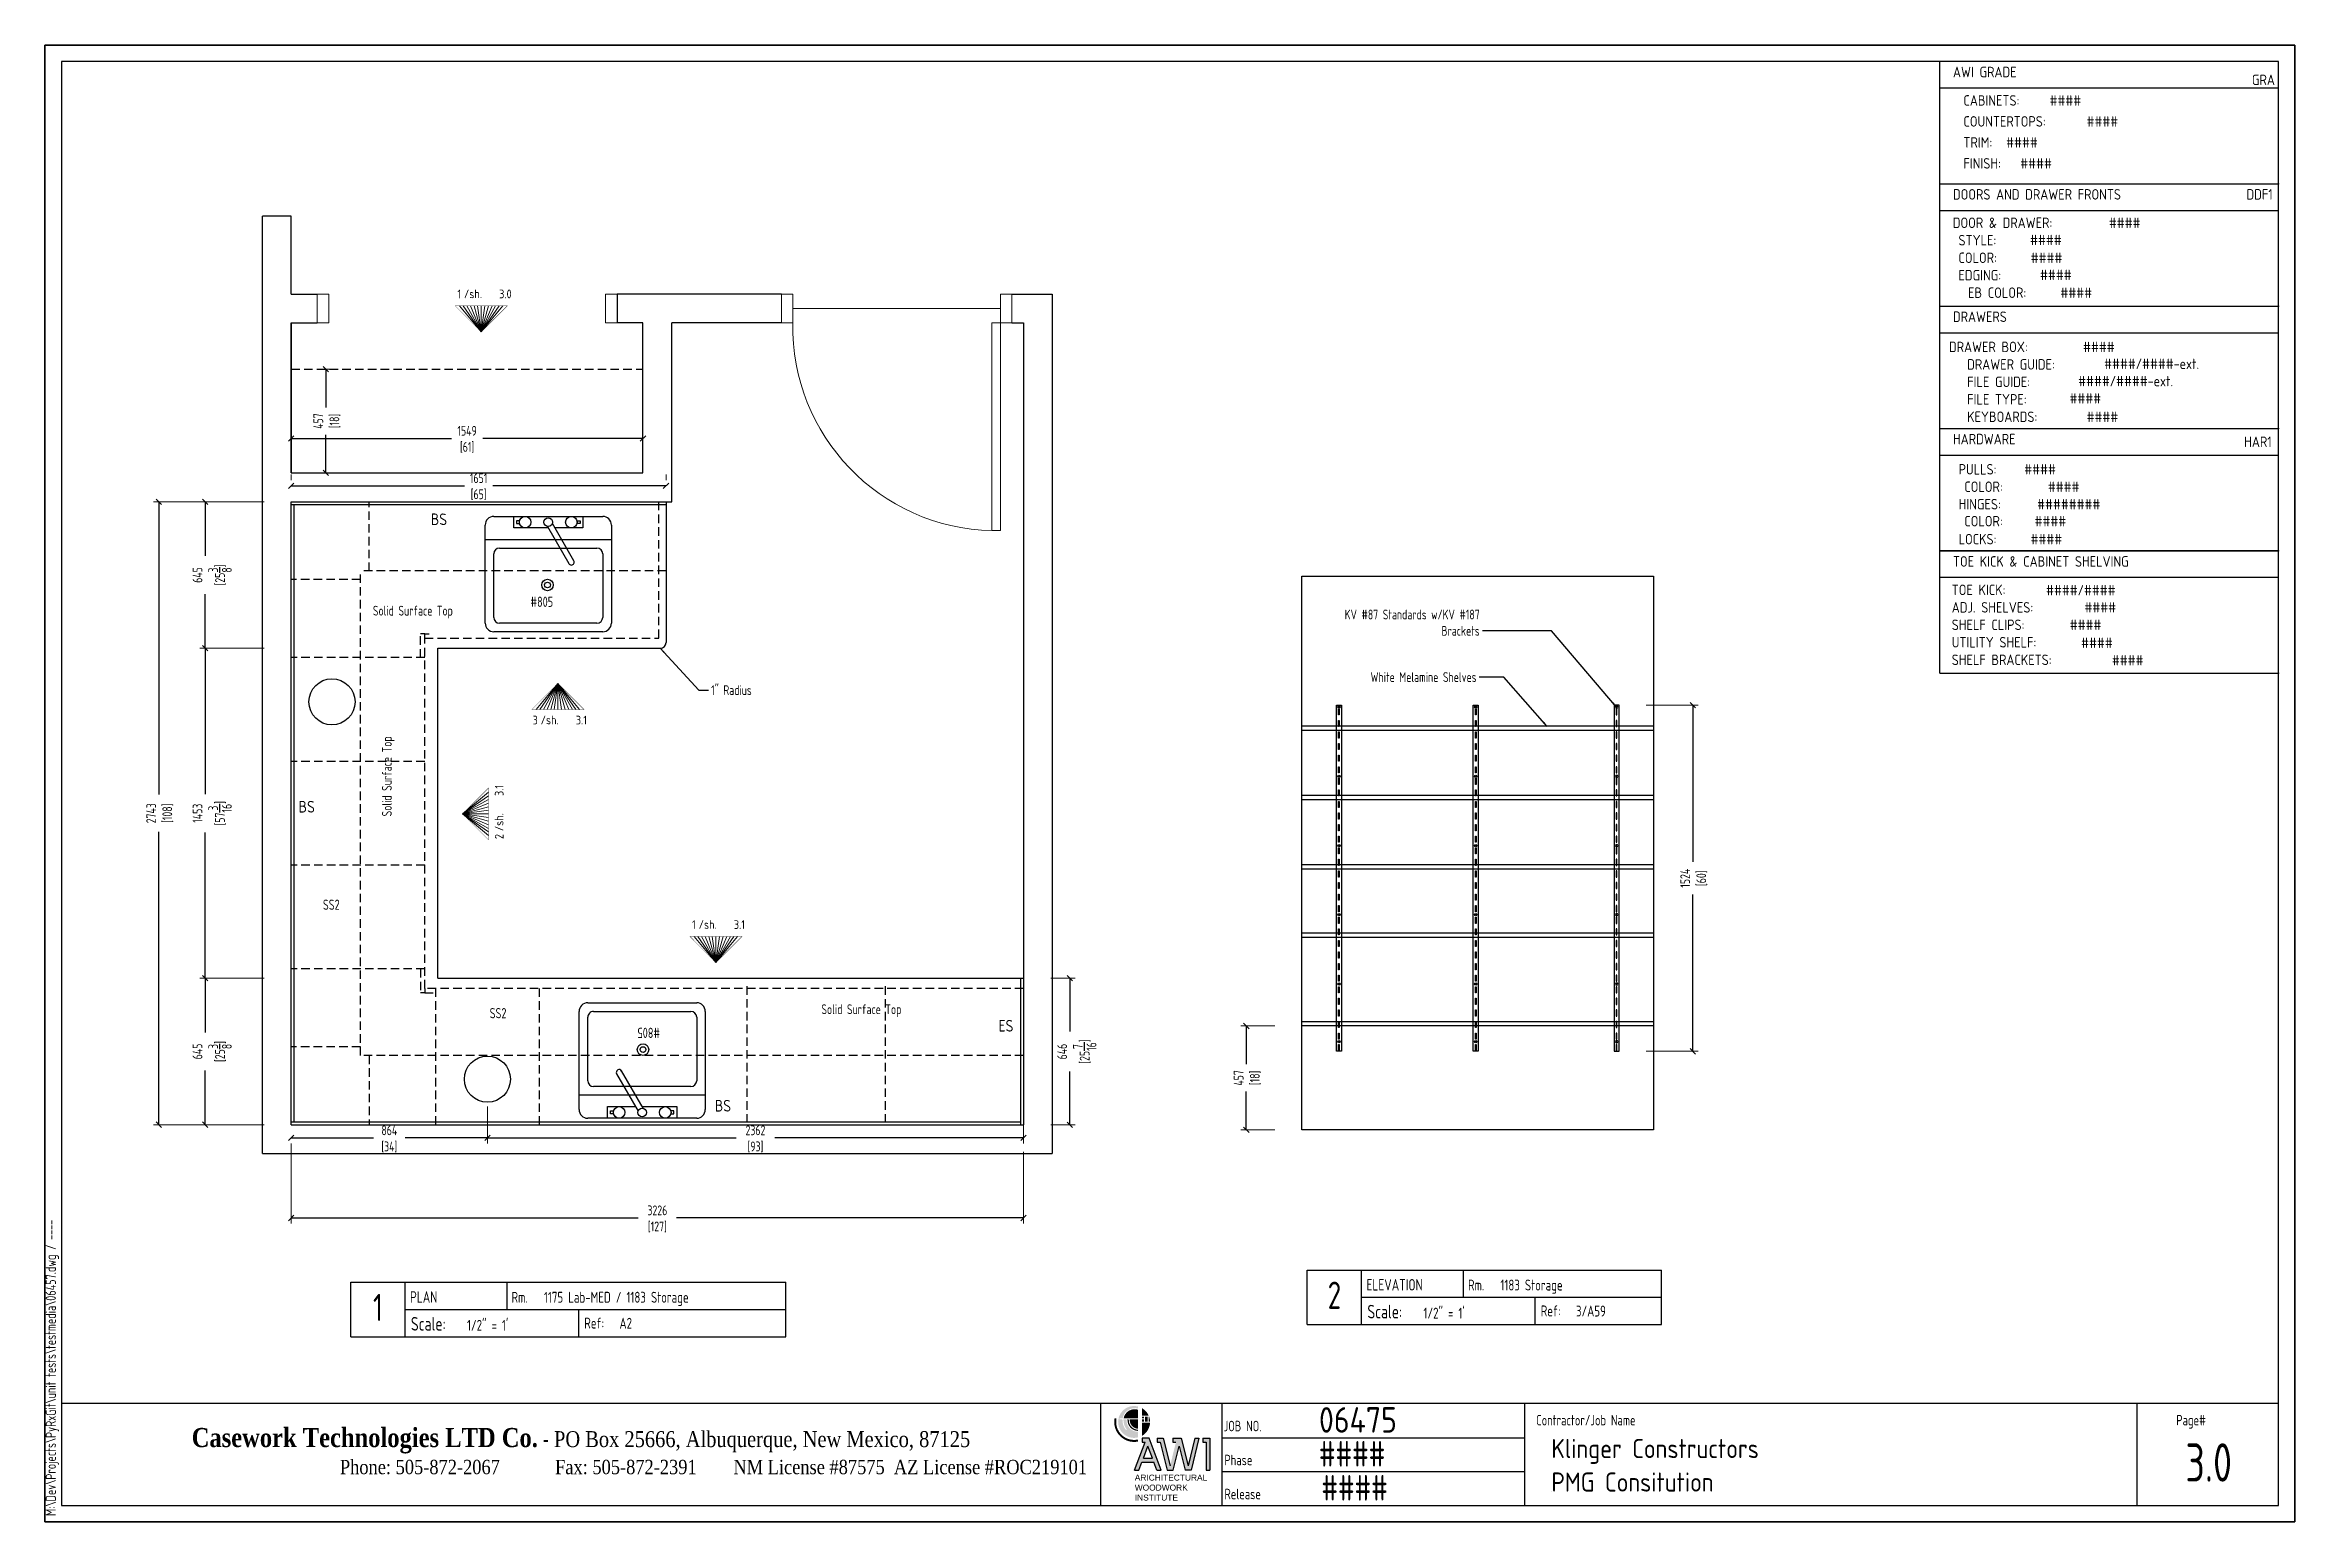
# Model space of a CAD drawing. Header units: millimetres. Extents: x -47782 to 27976, y -27086 to 15583.
# Drawn here: x -20410 to -10498, y -13398 to -6894 of the extents above; entities that cross this region are included whole.
import ezdxf
from ezdxf.enums import TextEntityAlignment as Align

# ---------------------------------------------------------------- set-up
doc = ezdxf.new("R2010")
doc.units = ezdxf.units.MM
doc.header["$LTSCALE"] = 150
doc.linetypes.add('HIDDEN', pattern=[0.375, 0.25, -0.125])
for name, color, linetype in [('1_11_BOXBASE', 4, 'Continuous'), ('1_1_WALLS', 3, 'Continuous'), ('1_2_BASES_PLAN', 8, 'HIDDEN'), ('1_8_TEXT', 7, 'Continuous'), ('1_CRP_DIMS', 7, 'Continuous'), ('1_CRP_TEXT', 7, 'Continuous'), ('1_CRP_TOPS', 6, 'Continuous'), ('1_CRP_WALLS', 3, 'Continuous'), ('ANO2', 1, 'Continuous'), ('ANO3', 6, 'Continuous'), ('HIDDEN', 2, 'HIDDEN'), ('Lines', 7, 'Continuous')]:
    doc.layers.add(name, color=color, linetype=linetype)
doc.layers.add('NEW_DOORS', color=1, linetype='Continuous', lineweight=0)
doc.layers.add('NEW_WALLS', color=7, linetype='Continuous', lineweight=0)
doc.layers.add('PLOTWIN', color=211, linetype='Continuous', plot=False)
doc.styles.add('AWI', font='micross.ttf')
doc.styles.add('Ctec', font='archs.shx', dxfattribs={"width": 0.85})
doc.styles.get("Standard").update_dxf_attribs({"font": 'archquik.shx', "width": 0.85})
doc.dimstyles.new('24', dxfattribs={"dimscale": 24, "dimtxt": 1.8, "dimasz": 1, "dimexe": 1, "dimexo": 5, "dimgap": 0.5, "dimtad": 0, "dimdec": 0, "dimzin": 1, "dimdsep": 46, "dimtxsty": 'Standard', "dimblk": 'OBLIQUE', "dimcen": 0.1, "dimclrd": 1, "dimclre": 1, "dimclrt": 7, "dimadec": 0, "dimazin": 0, "dimtfac": 1, "dimtdec": 0, "dimtofl": 0, "dimtmove": 2, "dimatfit": 3, "dimfxl": 1, "dimtolj": 1, "dimtzin": 1, "dimlwe": 13, "dimarcsym": 0})

msp = doc.modelspace()

# ---------------------------------------------------------------- texts
at = {"layer": '1_CRP_TEXT', "color": 7, "char_height": 43.2}
for s, insert, width, attachment_point in [('\\A1;Solid Surface Top', (-18613.03374, -9419.83183), 588.5862941, 9), ('\\A1;KV #87 Standards w/KV #187 Brackets', (-14089.55163, -9495.56426), 678.4900393, 9), ('\\A1;1" Radius', (-17475.04927, -9713.41577), 498.4408728, 1), ('\\A1;White Melamine Shelves', (-14103.50817, -9699.21221), 655.8636866, 9), ('\\A1;Solid Surface Top', (-16637.1651, -11174.99911), 588.5862941, 9)]:
    msp.add_mtext(s, dxfattribs=dict(at, insert=insert, width=width, attachment_point=attachment_point))
at = {"layer": '1_CRP_TEXT', "char_height": 45, "attachment_point": 1}
for s, insert, width in [('#805', (-18271.33938, -9323.4682), 352.0071128), ('SS2', (-19185.42489, -10657.42426), 256.1139358), ('SS2', (-18450.73128, -11135.11176), 256.1139358)]:
    msp.add_mtext(s, dxfattribs=dict(at, insert=insert, width=width))
at = {"layer": '1_CRP_TEXT', "color": 7, "insert": (-18869.23244, -9938.76993), "char_height": 43.2, "width": 588.5862941, "attachment_point": 9, "rotation": 90}
msp.add_mtext('\\A1;Solid Surface Top', dxfattribs=at)
at = {"layer": '1_CRP_TEXT', "insert": (-17700.34754, -11266.61844), "char_height": 45, "width": 352.0071128, "attachment_point": 1, "rotation": 180}
msp.add_mtext('#805', dxfattribs=at)

# ---------------------------------------------------------------- blocks, each defined once
blk = doc.blocks.new('awi')
h = blk.add_hatch(color=256)
h.paths.add_polyline_path([(3.931, 4.105), (3.966, 4.105), (3.99, 4.17), (4.089, 4.17), (4.113, 4.105), (4.148, 4.105), (4.05, 4.366), (3.992, 4.366), (3.992, 4.333), (4.017, 4.333)])
h.paths.add_polyline_path([(4.039, 4.301), (4.076, 4.203), (4.003, 4.203)], flags=16)
for points in [[(4.165, 4.366), (4.115, 4.366), (4.115, 4.333), (4.14, 4.333), (4.197, 4.105), (4.246, 4.105), (4.295, 4.301), (4.344, 4.105), (4.393, 4.105), (4.458, 4.366), (4.425, 4.366), (4.369, 4.141), (4.313, 4.366), (4.245, 4.366), (4.245, 4.333), (4.269, 4.333), (4.222, 4.141)], [(4.491, 4.366), (4.491, 4.333), (4.516, 4.333), (4.516, 4.105), (4.548, 4.105), (4.548, 4.366)]]:
    blk.add_hatch(color=256).paths.add_polyline_path(points)
at = {"layer": 'HIDDEN'}
for points in [[(3.959, 4.418, -0.426996), (3.864, 4.52), (3.839, 4.52, 0.181903), (3.866, 4.438), (3.86, 4.433, -0.18298), (3.831, 4.52), (3.808, 4.52), (3.808, 4.528), (3.832, 4.528, -0.448286), (3.959, 4.609), (3.959, 4.626, 1.290994), (3.959, 4.373)], [(3.992, 4.612), (3.992, 4.552), (4.046, 4.552, 0.158662)], [(3.959, 4.356, -0.543101), (3.782, 4.528), (3.766, 4.528, 0.529429), (3.959, 4.339)], [(3.959, 4.6, 0.451495), (3.84, 4.528), (3.959, 4.528)], [(3.883, 4.52), (3.872, 4.52, 0.428182), (3.959, 4.426), (3.959, 4.436, -0.430066)], [(3.959, 4.52), (3.891, 4.52, 0.431933), (3.959, 4.444)], [(4.008, 4.544), (3.992, 4.544), (3.992, 4.528), (4.008, 4.528)], [(4.008, 4.52), (3.992, 4.52), (3.992, 4.503), (4.008, 4.503)], [(4.057, 4.495), (3.992, 4.495), (3.992, 4.386, 0.259457)], [(4.038, 4.544), (4.017, 4.544), (4.017, 4.503), (4.038, 4.503)], [(4.05, 4.544), (4.047, 4.544), (4.047, 4.503), (4.057, 4.503, 0.080075)]]:
    blk.add_hatch(color=104, dxfattribs=at).paths.add_polyline_path(points)
for p, q in [((3.931, 4.105), (4.017, 4.333)), ((3.992, 4.366), (3.992, 4.333)), ((4.05, 4.366), (3.992, 4.366)), ((3.992, 4.333), (4.017, 4.333)), ((4.003, 4.203), (4.039, 4.301)), ((4.029, 4.366), (4.029, 4.366)), ((4.076, 4.203), (4.039, 4.301)), ((4.148, 4.105), (4.05, 4.366)), ((4.115, 4.366), (4.115, 4.333)), ((4.115, 4.366), (4.165, 4.366)), ((4.115, 4.333), (4.14, 4.333)), ((4.14, 4.333), (4.197, 4.105)), ((4.165, 4.366), (4.222, 4.141)), ((4.245, 4.366), (4.245, 4.333)), ((4.245, 4.366), (4.313, 4.366)), ((4.245, 4.333), (4.269, 4.333)), ((4.246, 4.105), (4.295, 4.301)), ((4.295, 4.301), (4.344, 4.105)), ((4.313, 4.366), (4.369, 4.141)), ((4.425, 4.366), (4.369, 4.141)), ((4.458, 4.366), (4.393, 4.105)), ((4.425, 4.366), (4.458, 4.366)), ((4.491, 4.366), (4.491, 4.333)), ((4.491, 4.366), (4.548, 4.366)), ((4.491, 4.333), (4.516, 4.333)), ((4.516, 4.333), (4.516, 4.105)), ((4.548, 4.366), (4.548, 4.105)), ((3.931, 4.105), (3.966, 4.105)), ((3.966, 4.105), (3.99, 4.17)), ((3.99, 4.17), (4.089, 4.17)), ((4.003, 4.203), (4.076, 4.203)), ((4.113, 4.105), (4.089, 4.17)), ((4.113, 4.105), (4.148, 4.105)), ((4.197, 4.105), (4.246, 4.105)), ((4.393, 4.105), (4.344, 4.105)), ((4.516, 4.105), (4.548, 4.105))]:
    blk.add_line(p, q)
at = {"insert": (3.932, 4.068), "char_height": 0.04906, "width": 0.64931, "attachment_point": 1, "style": 'AWI'}
blk.add_mtext('ARICHITECTURAL\\PWOODWORK\\PINSTITUTE', dxfattribs=at)
blk = doc.blocks.new('Brdrtemplate')
blk.add_line((410, 21.71), (3, 21.71))
blk.add_lwpolyline([(3, 3), (410, 3), (410, 268), (3, 268)], close=True)
at = {"layer": '1_8_TEXT'}
for p, q in [((193.83, 3), (193.83, 21.71)), ((216.05, 3), (216.05, 21.71)), ((271.64, 3), (271.64, 21.71)), ((384.01, 3), (384.01, 21.71)), ((216.05, 15.47), (271.64, 15.47)), ((216.05, 9.24), (271.64, 9.24))]:
    blk.add_line(p, q, dxfattribs=at)
at = {"layer": '1_8_TEXT', "lineweight": 13}
blk.add_line((276.51, 5.57), (276.51, 5.57), dxfattribs=at)
at = {"layer": '1_8_TEXT'}
for p in [(216.05, 15.47), (216.05, 9.24)]:
    blk.add_point(p, dxfattribs=at)
at = {"layer": 'PLOTWIN'}
blk.add_lwpolyline([(0, 0), (413, 0), (413, 271), (0, 271)], close=True, dxfattribs=at)
at = {"layer": '1_8_TEXT', "lineweight": 13, "xscale": 22.39221752265871, "yscale": 22.39221752265871, "zscale": 22.39221752265871}
blk.add_blockref('awi', (111.99, -82.4), dxfattribs=at)
at = {"layer": '1_8_TEXT', "style": 'Ctec', "width": 0.85}
for s, height, p in [('JOB NO.', 1.93, (216.35, 16.64)), ('Contractor/Job Name', 1.9303, (273.72, 17.72)), ('Page#', 1.93, (391.21, 17.72)), ('Phase', 1.93, (216.48, 10.41)), ('Release', 1.93, (216.5, 4.17))]:
    blk.add_text(s, height=height, dxfattribs=at).set_placement(p)
at = {"layer": '1_8_TEXT', "insert": (0.13, 1.09), "char_height": 1.8707, "width": 218.1848, "attachment_point": 1, "rotation": 90}
blk.add_mtext('M:\\\\Dev\\\\Projects\\\\PyRxGit\\\\unit tests\\\\testmedia\\\\06457.dwg / ----', dxfattribs=at)
at = {"layer": '1_8_TEXT', "insert": (26.93, 17.25), "char_height": 3.50755, "width": 230.1894, "attachment_point": 1, "style": 'Ctec'}
blk.add_mtext('{\\fTimes New Roman|b1|i0|c0|p18;Casework Technologies LTD Co.\\Ftxt|c0;\\H0.8333x; - \\fTimes New Roman|b0|i0|c0|p18;PO Box 25666, Albuquerque, New Mexico, 87125\\P\\H0.8x;                                  \\H1.125x;  Phone: 505-872-2067            Fax: 505-872-2391        NM License #87575  AZ License #ROC219101}', dxfattribs=at)
at = {"layer": '1_8_TEXT', "flags": 8}
for tag, p, height in [('JOBNUM', (233.84, 16.39), 4.68), ('CONTRACTOR', (276.51, 11.72), 3.51), ('JOBNAME', (276.51, 5.57), 3.51)]:
    blk.add_attdef(tag, p, '', height=height, dxfattribs=at)
at = {"layer": '1_8_TEXT', "style": 'Ctec', "width": 0.85, "flags": 8}
for tag, p in [('PHASE', (233.84, 10.16)), ('RELEASE', (234.29, 3.92))]:
    blk.add_attdef(tag, p, '', height=4.68, dxfattribs=at)
blk.add_attdef('PAGE', text='', height=7.02, dxfattribs=at).set_placement((397.16, 10.92), align=Align.MIDDLE_CENTER)
blk = doc.blocks.new('A$C0F4D6628')
at = {"layer": 'NEW_DOORS'}
for points in [[(2, 5), (3.5, 5), (3.5, 41), (2, 41)], [(0, 0), (2, 0), (2, 5), (0, 5)], [(38, 0), (40, 0), (40, 5), (38, 5)]]:
    blk.add_lwpolyline(points, close=True, dxfattribs=at)
blk.add_arc((2.69, 5.7), 35.31, 358.8687, 88.6936, dxfattribs=at)
blk = doc.blocks.new('*U72')
for p, q in [((-236.2, 300.2), (243.7, 300.2)), ((-274.3, -169.7), (-274.3, 262.1)), ((-274.3, 198.6), (281.8, 198.6)), ((-135.9, 281.1), (-135.9, 268.4)), ((-121.8, 281.1), (-135.9, 281.1)), ((-135.9, 268.4), (-121.8, 268.4)), ((0, 255.9), (94.4, 92.4)), ((116.4, 105.1), (22, 268.6)), ((129.3, 281.1), (143.5, 281.1)), ((143.5, 268.4), (129.3, 268.4)), ((143.5, 281.1), (143.5, 268.4)), ((281.8, 262.1), (281.8, -169.7)), ((-236.2, -144.3), (-236.2, 135.1)), ((-210.8, 160.5), (218.3, 160.5)), ((243.7, 135.1), (243.7, -144.3)), ((218.3, -169.7), (-210.8, -169.7)), ((243.7, -207.8), (-236.2, -207.8))]:
    blk.add_line(p, q)
blk.add_lwpolyline([(3.6, 249.4), (-148.6, 249.4), (-148.6, 300.2), (156.2, 300.2), (156.2, 249.4), (33, 249.4)])
for centre, radius in [((-97.8, 274.8), 25.4), ((105.4, 274.8), 25.4), ((3.8, 274.8), 19), ((0.2, -1.8), 25.4), ((0.2, -1.8), 12.7)]:
    blk.add_circle(centre, radius)
for centre, radius, start, end in [((-236.2, 262.1), 38.1, 90, 180), ((243.7, 262.1), 38.1, 0, 90), ((-210.8, 135.1), 25.4, 90, 180), ((105.4, 98.8), 12.7, 210, 30), ((218.3, 135.1), 25.4, 0, 90), ((-236.2, -169.7), 38.1, 180, 270), ((-210.8, -144.3), 25.4, 180, 270), ((218.3, -144.3), 25.4, 270, 0), ((243.7, -169.7), 38.1, 270, 0)]:
    blk.add_arc(centre, radius, start, end)
blk = doc.blocks.new('GRA')
at = {"layer": '1_8_TEXT', "color": 6}
for p, q in [((0, 0), (-45.23, 0)), ((-45.23, -16.33), (-45.23, 0)), ((0, -16.33), (0, 0)), ((0, -3.58), (-45.23, -3.58)), ((-45.23, -16.33), (0, -16.33))]:
    blk.add_line(p, q, dxfattribs=at)
at = {"layer": '1_8_TEXT'}
blk.add_point((0, -16.33), dxfattribs=at)
for s, p in [('AWI GRADE', (-43.48, -2.12)), ('CABINETS:', (-42.08, -5.91)), ('COUNTERTOPS:', (-42.08, -8.71)), ('TRIM:', (-42.08, -11.51)), ('FINISH:', (-42.08, -14.31))]:
    blk.add_text(s, height=1.399, dxfattribs=at).set_placement(p)
blk.add_text('GRA', height=1.399, dxfattribs=at).set_placement((-0.5, -3.58), align=Align.BOTTOM_RIGHT)
at = {"layer": '1_8_TEXT', "flags": 8}
for p in [(-30.58, -5.91), (-25.64, -8.71), (-36.37, -11.51), (-34.49, -14.31)]:
    blk.add_attdef('GRADE', p, '', height=1.38, dxfattribs=at)
blk = doc.blocks.new('ddf1')
at = {"layer": '1_8_TEXT', "color": 6}
for p, q in [((0, -16.33), (0, 0)), ((0, 0), (45.23, 0)), ((45.23, -16.33), (45.23, 0)), ((0, -3.58), (45.23, -3.58)), ((0, -16.33), (45.23, -16.33))]:
    blk.add_line(p, q, dxfattribs=at)
at = {"layer": '1_8_TEXT'}
for p in [(0, -16.33), (45.23, -16.33)]:
    blk.add_point(p, dxfattribs=at)
for s, p in [('DOORS AND DRAWER FRONTS', (1.75, -2.12)), (' DOOR & DRAWER:', (0.97, -5.91)), ('  STYLE:', (0.97, -8.24)), ('  COLOR:', (0.97, -10.58)), ('  EDGING:', (0.97, -12.91)), ('EB COLOR:', (3.77, -15.24))]:
    blk.add_text(s, height=1.399, dxfattribs=at).set_placement(p)
blk.add_text('DDF1', height=1.399, dxfattribs=at).set_placement((44.44, -2.12), align=Align.RIGHT)
at = {"layer": '1_8_TEXT', "flags": 8}
for tag, p in [('FRONTS', (22.56, -5.91)), ('STYLE', (12.04, -8.2)), ('COLOR', (12.13, -10.58)), ('EBDOOR', (13.37, -12.86)), ('EBDORCLR', (16.1, -15.24))]:
    blk.add_attdef(tag, p, '', height=1.38, dxfattribs=at)
blk = doc.blocks.new('SHLV')
at = {"layer": '1_8_TEXT', "color": 6}
for p, q in [((45.23, 0), (0, 0)), ((0, -16.33), (0, 0)), ((45.23, -16.33), (45.23, 0)), ((45.23, -3.58), (0, -3.58)), ((0, -16.33), (45.23, -16.33))]:
    blk.add_line(p, q, dxfattribs=at)
at = {"layer": '1_8_TEXT'}
blk.add_point((45.23, -16.33), dxfattribs=at)
for s, p in [('TOE KICK & CABINET SHELVING', (1.75, -2.12)), ('TOE KICK:', (1.59, -5.91)), ('ADJ. SHELVES:', (1.59, -8.25)), ('SHELF CLIPS:', (1.59, -10.58)), ('UTILITY SHELF:', (1.59, -12.91)), ('SHELF BRACKETS:', (1.59, -15.25))]:
    blk.add_text(s, height=1.399, dxfattribs=at).set_placement(p)
at = {"layer": '1_8_TEXT', "flags": 8}
for tag, p in [('TOEKICK', (12.3, -5.95)), ('PILASTER', (17.27, -8.28)), ('CLIPS', (15.79, -10.62)), ('UTSTD', (17.26, -12.95)), ('UTBRKT', (21.25, -15.28))]:
    blk.add_attdef(tag, p, '', height=1.38, dxfattribs=at)
blk = doc.blocks.new('DWR')
at = {"layer": '1_8_TEXT', "color": 6}
for p, q in [((0, 0), (45.23, 0)), ((0, -16.33), (0, 0)), ((45.23, -16.33), (45.23, 0)), ((0, -3.58), (45.23, -3.58)), ((0, -16.33), (45.23, -16.33))]:
    blk.add_line(p, q, dxfattribs=at)
at = {"layer": '1_8_TEXT'}
for p in [(0, -16.33), (45.23, -16.33)]:
    blk.add_point(p, dxfattribs=at)
for s, p in [('DRAWERS', (1.75, -2.12)), ('   DRAWER BOX:', (-1.05, -6.15)), (' DRAWER GUIDE:', (2.89, -8.48)), (' FILE GUIDE:', (2.89, -10.81)), (' FILE TYPE:', (2.89, -13.14)), (' KEYBOARDS:', (2.89, -15.47))]:
    blk.add_text(s, height=1.399, dxfattribs=at).set_placement(p)
at = {"layer": '1_8_TEXT', "flags": 8}
for tag, p in [('BOXTYPE', (19.12, -6.15)), ('GUIDE', (21.2, -8.48)), ('FGUIDE', (16.6, -10.81)), ('FTYPE', (16.6, -13.14)), ('KEYBRD', (17.95, -15.47))]:
    blk.add_attdef(tag, p, '', height=1.38, dxfattribs=at)
blk = doc.blocks.new('HAR1')
at = {"layer": '1_8_TEXT', "color": 6}
for p, q in [((0, 0), (45.23, 0)), ((0, -16.33), (0, 0)), ((45.23, -16.33), (45.23, 0)), ((0, -3.58), (45.23, -3.58)), ((0, -16.33), (45.23, -16.33))]:
    blk.add_line(p, q, dxfattribs=at)
at = {"layer": '1_8_TEXT'}
blk.add_point((45.23, -16.33), dxfattribs=at)
for s, p in [('HARDWARE', (1.75, -2.12)), (' PULLS:', (1.75, -6.15)), ('  COLOR:', (1.75, -8.48)), (' HINGES:', (1.75, -10.81)), ('  COLOR:', (1.75, -13.07)), (' LOCKS:', (1.75, -15.47))]:
    blk.add_text(s, height=1.399, dxfattribs=at).set_placement(p)
blk.add_text('HAR1', height=1.399, dxfattribs=at).set_placement((44.31, -1.78), align=Align.MIDDLE_RIGHT)
at = {"layer": '1_8_TEXT', "flags": 8}
for tag, p in [('PULLS', (10.35, -6.15)), ('PULLCOLOR', (11.57, -8.48)), ('HINGE', (11.25, -10.81)), ('HINGCOLOR', (11.57, -13.07)), ('LOCK', (11.25, -15.47))]:
    blk.add_attdef(tag, p, '', height=1.38, dxfattribs=at)
blk = doc.blocks.new('A$C4109380E')
at = {"layer": 'ANO2'}
for p, q in [((0, 1524), (22, 1524)), ((0, 0), (0, 1524)), ((9.5, 1508.3), (12.5, 1508.3)), ((9.5, 1481.3), (9.5, 1508.3)), ((12.5, 1508.3), (12.5, 1481.3)), ((22, 1524), (22, 0)), ((12.5, 1481.3), (9.5, 1481.3)), ((9.5, 1457.3), (12.5, 1457.3)), ((9.5, 1430.3), (9.5, 1457.3)), ((12.5, 1430.3), (9.5, 1430.3)), ((9.5, 1406.3), (12.5, 1406.3)), ((9.5, 1379.3), (9.5, 1406.3)), ((12.5, 1457.3), (12.5, 1430.3)), ((12.5, 1406.3), (12.5, 1379.3)), ((12.5, 1379.3), (9.5, 1379.3)), ((9.5, 1355.3), (12.5, 1355.3)), ((9.5, 1328.3), (9.5, 1355.3)), ((12.5, 1328.3), (9.5, 1328.3)), ((9.5, 1304.3), (12.5, 1304.3)), ((9.5, 1277.3), (9.5, 1304.3)), ((12.5, 1355.3), (12.5, 1328.3)), ((12.5, 1304.3), (12.5, 1277.3)), ((12.5, 1277.3), (9.5, 1277.3)), ((9.5, 1253.3), (12.5, 1253.3)), ((9.5, 1226.3), (9.5, 1253.3)), ((12.5, 1226.3), (9.5, 1226.3)), ((9.5, 1202.3), (12.5, 1202.3)), ((9.5, 1175.3), (9.5, 1202.3)), ((12.5, 1253.3), (12.5, 1226.3)), ((12.5, 1202.3), (12.5, 1175.3)), ((12.5, 1175.3), (9.5, 1175.3)), ((9.5, 1151.3), (12.5, 1151.3)), ((9.5, 1124.3), (9.5, 1151.3)), ((12.5, 1124.3), (9.5, 1124.3)), ((9.5, 1100.3), (12.5, 1100.3)), ((9.5, 1073.3), (9.5, 1100.3)), ((12.5, 1151.3), (12.5, 1124.3)), ((12.5, 1100.3), (12.5, 1073.3)), ((12.5, 1073.3), (9.5, 1073.3)), ((9.5, 1049.3), (12.5, 1049.3)), ((9.5, 1022.3), (9.5, 1049.3)), ((12.5, 1022.3), (9.5, 1022.3)), ((9.5, 998.3), (12.5, 998.3)), ((9.5, 971.3), (9.5, 998.3)), ((12.5, 1049.3), (12.5, 1022.3)), ((12.5, 998.3), (12.5, 971.3)), ((12.5, 971.3), (9.5, 971.3)), ((9.5, 947.3), (12.5, 947.3)), ((9.5, 920.3), (9.5, 947.3)), ((12.5, 920.3), (9.5, 920.3)), ((9.5, 896.3), (12.5, 896.3)), ((9.5, 869.3), (9.5, 896.3)), ((12.5, 947.3), (12.5, 920.3)), ((12.5, 896.3), (12.5, 869.3)), ((12.5, 869.3), (9.5, 869.3)), ((9.5, 845.3), (12.5, 845.3)), ((9.5, 818.3), (9.5, 845.3)), ((12.5, 818.3), (9.5, 818.3)), ((9.5, 794.3), (12.5, 794.3)), ((9.5, 767.3), (9.5, 794.3)), ((12.5, 845.3), (12.5, 818.3)), ((12.5, 794.3), (12.5, 767.3)), ((12.5, 767.3), (9.5, 767.3)), ((9.5, 743.3), (12.5, 743.3)), ((9.5, 716.3), (9.5, 743.3)), ((12.5, 716.3), (9.5, 716.3)), ((12.5, 743.3), (12.5, 716.3)), ((9.5, 692.3), (12.5, 692.3)), ((9.5, 665.3), (9.5, 692.3)), ((12.5, 665.3), (9.5, 665.3)), ((9.5, 641.3), (12.5, 641.3)), ((9.5, 614.3), (9.5, 641.3)), ((12.5, 614.3), (9.5, 614.3)), ((12.5, 692.3), (12.5, 665.3)), ((12.5, 641.3), (12.5, 614.3)), ((9.5, 590.3), (12.5, 590.3)), ((9.5, 563.3), (9.5, 590.3)), ((12.5, 563.3), (9.5, 563.3)), ((9.5, 539.3), (12.5, 539.3)), ((9.5, 512.3), (9.5, 539.3)), ((12.5, 512.3), (9.5, 512.3)), ((12.5, 590.3), (12.5, 563.3)), ((12.5, 539.3), (12.5, 512.3)), ((9.5, 488.3), (12.5, 488.3)), ((9.5, 461.3), (9.5, 488.3)), ((12.5, 461.3), (9.5, 461.3)), ((9.5, 437.3), (12.5, 437.3)), ((9.5, 410.3), (9.5, 437.3)), ((12.5, 410.3), (9.5, 410.3)), ((12.5, 488.3), (12.5, 461.3)), ((12.5, 437.3), (12.5, 410.3)), ((9.5, 386.3), (12.5, 386.3)), ((9.5, 359.3), (9.5, 386.3)), ((12.5, 359.3), (9.5, 359.3)), ((9.5, 335.3), (12.5, 335.3)), ((9.5, 308.3), (9.5, 335.3)), ((12.5, 308.3), (9.5, 308.3)), ((12.5, 386.3), (12.5, 359.3)), ((12.5, 335.3), (12.5, 308.3)), ((9.5, 284.3), (12.5, 284.3)), ((9.5, 257.3), (9.5, 284.3)), ((12.5, 257.3), (9.5, 257.3)), ((9.5, 233.3), (12.5, 233.3)), ((9.5, 206.3), (9.5, 233.3)), ((12.5, 206.3), (9.5, 206.3)), ((12.5, 284.3), (12.5, 257.3)), ((12.5, 233.3), (12.5, 206.3)), ((9.5, 182.3), (12.5, 182.3)), ((9.5, 155.3), (9.5, 182.3)), ((12.5, 155.3), (9.5, 155.3)), ((9.5, 131.3), (12.5, 131.3)), ((9.5, 104.3), (9.5, 131.3)), ((12.5, 104.3), (9.5, 104.3)), ((12.5, 182.3), (12.5, 155.3)), ((12.5, 131.3), (12.5, 104.3)), ((9.5, 80.3), (12.5, 80.3)), ((9.5, 53.3), (9.5, 80.3)), ((12.5, 53.3), (9.5, 53.3)), ((9.5, 29.3), (12.5, 29.3)), ((9.5, 2.3), (9.5, 29.3)), ((12.5, 2.3), (9.5, 2.3)), ((12.5, 80.3), (12.5, 53.3)), ((12.5, 29.3), (12.5, 2.3)), ((22, 0), (0, 0))]:
    blk.add_line(p, q, dxfattribs=at)
for centre, radius in [((11, 1516), 5), ((11, 1516), 2.5), ((11, 1211), 5), ((11, 1211), 2.5), ((11, 906), 5), ((11, 906), 2.5), ((11, 601), 5), ((11, 601), 2.5), ((11, 296), 5), ((11, 296), 2.5), ((11, 42), 5), ((11, 42), 2.5)]:
    blk.add_circle(centre, radius, dxfattribs=at)
blk = doc.blocks.new('_OBLIQUE')
at = {"color": 0, "linetype": 'ByBlock'}
blk.add_line((-0.5, -0.5), (0.5, 0.5), dxfattribs=at)
blk = doc.blocks.new('*D439')
at = {"layer": '1_CRP_DIMS', "color": 1, "linetype": 'Continuous', "lineweight": 13, "transparency": 16777216}
for p, q in [((-19325, -8785.6), (-19325, -8811.1)), ((-17674, -8785.6), (-17674, -8811.1))]:
    blk.add_line(p, q, dxfattribs=at)
at = {"layer": '1_CRP_DIMS', "color": 1, "linetype": 'ByBlock', "lineweight": -2, "transparency": 16777216}
for p, q in [((-19325, -8835.1), (-18562.2, -8835.1)), ((-17674, -8835.1), (-18436.9, -8835.1))]:
    blk.add_line(p, q, dxfattribs=at)
at = {"layer": 'Defpoints', "color": 0, "transparency": 16777216}
for p in [(-19325, -8905.6), (-17674, -8835.1), (-17674, -8905.6)]:
    blk.add_point(p, dxfattribs=at)
at = {"layer": '1_CRP_DIMS', "color": 1, "lineweight": -2, "transparency": 16777216, "xscale": 24, "yscale": 24, "zscale": 24, "rotation": 180}
blk.add_blockref('_OBLIQUE', (-19325, -8835.1), dxfattribs=at)
at = {"layer": '1_CRP_DIMS', "color": 1, "lineweight": -2, "transparency": 16777216, "xscale": 24, "yscale": 24, "zscale": 24}
blk.add_blockref('_OBLIQUE', (-17674, -8835.1), dxfattribs=at)
at = {"layer": '1_CRP_DIMS', "color": 7, "transparency": 16777216, "char_height": 43.2, "attachment_point": 5}
for s, insert in [('\\A1;1651', (-18499.5, -8801.5)), ('\\A1;[65]', (-18499.5, -8874.7))]:
    blk.add_mtext(s, dxfattribs=dict(at, insert=insert))
blk = doc.blocks.new('*D440')
at = {"layer": '1_CRP_DIMS', "color": 1, "linetype": 'Continuous', "lineweight": 13, "transparency": 16777216}
for p, q in [((-19325, -8665.6), (-19325, -8602.5)), ((-17775.6, -8658.6), (-17775.6, -8602.5))]:
    blk.add_line(p, q, dxfattribs=at)
at = {"layer": '1_CRP_DIMS', "color": 1, "linetype": 'ByBlock', "lineweight": -2, "transparency": 16777216}
for p, q in [((-19325, -8626.5), (-18619.3, -8626.5)), ((-17775.6, -8626.5), (-18481.3, -8626.5))]:
    blk.add_line(p, q, dxfattribs=at)
at = {"layer": 'Defpoints', "color": 0, "transparency": 16777216}
for p in [(-17775.6, -8626.5), (-19325, -8785.6), (-17775.6, -8778.6)]:
    blk.add_point(p, dxfattribs=at)
at = {"layer": '1_CRP_DIMS', "color": 1, "lineweight": -2, "transparency": 16777216, "xscale": 24, "yscale": 24, "zscale": 24, "rotation": 180}
blk.add_blockref('_OBLIQUE', (-19325, -8626.5), dxfattribs=at)
at = {"layer": '1_CRP_DIMS', "color": 1, "lineweight": -2, "transparency": 16777216, "xscale": 24, "yscale": 24, "zscale": 24}
blk.add_blockref('_OBLIQUE', (-17775.6, -8626.5), dxfattribs=at)
at = {"layer": '1_CRP_DIMS', "color": 7, "transparency": 16777216, "char_height": 43.2, "attachment_point": 5}
for s, insert in [('\\A1;1549', (-18550.3, -8592.9)), ('\\A1;[61]', (-18550.3, -8666.1))]:
    blk.add_mtext(s, dxfattribs=dict(at, insert=insert))
blk = doc.blocks.new('*D441')
at = {"layer": '1_CRP_DIMS', "color": 1, "linetype": 'Continuous', "lineweight": 13, "transparency": 16777216}
for p, q in [((-19205, -8321.4), (-19148.4, -8321.4)), ((-19205, -8778.6), (-19148.4, -8778.6))]:
    blk.add_line(p, q, dxfattribs=at)
at = {"layer": '1_CRP_DIMS', "color": 1, "linetype": 'ByBlock', "lineweight": -2, "transparency": 16777216}
for p, q in [((-19172.4, -8321.4), (-19172.4, -8489.8)), ((-19172.4, -8778.6), (-19172.4, -8610.1))]:
    blk.add_line(p, q, dxfattribs=at)
at = {"layer": 'Defpoints', "color": 0, "transparency": 16777216}
for p in [(-19325, -8321.4), (-19325, -8778.6), (-19172.4, -8778.6)]:
    blk.add_point(p, dxfattribs=at)
at = {"layer": '1_CRP_DIMS', "color": 1, "lineweight": -2, "transparency": 16777216, "xscale": 24, "yscale": 24, "zscale": 24}
for p, rotation in [((-19172.4, -8321.4), 90), ((-19172.4, -8778.6), 270)]:
    blk.add_blockref('_OBLIQUE', p, dxfattribs=dict(at, rotation=rotation))
at = {"layer": '1_CRP_DIMS', "color": 7, "transparency": 16777216, "char_height": 43.2, "attachment_point": 5, "rotation": 90}
for s, insert in [('\\A1;457', (-19206, -8550)), ('\\A1;[18]', (-19132.8, -8550))]:
    blk.add_mtext(s, dxfattribs=dict(at, insert=insert))
blk = doc.blocks.new('*D442')
at = {"layer": '1_CRP_DIMS', "color": 1, "linetype": 'Continuous', "lineweight": 13, "transparency": 16777216}
for p, q in [((-19445, -8905.6), (-19932.5, -8905.6)), ((-19445, -11648.8), (-19932.5, -11648.8))]:
    blk.add_line(p, q, dxfattribs=at)
at = {"layer": '1_CRP_DIMS', "color": 1, "linetype": 'ByBlock', "lineweight": -2, "transparency": 16777216}
for p, q in [((-19908.5, -8905.6), (-19908.5, -10194.9)), ((-19908.5, -11648.8), (-19908.5, -10359.4))]:
    blk.add_line(p, q, dxfattribs=at)
at = {"layer": 'Defpoints', "color": 0, "transparency": 16777216}
for p in [(-19325, -8905.6), (-19908.5, -11648.8), (-19325, -11648.8)]:
    blk.add_point(p, dxfattribs=at)
at = {"layer": '1_CRP_DIMS', "color": 1, "lineweight": -2, "transparency": 16777216, "xscale": 24, "yscale": 24, "zscale": 24}
for p, rotation in [((-19908.5, -8905.6), 90), ((-19908.5, -11648.8), 270)]:
    blk.add_blockref('_OBLIQUE', p, dxfattribs=dict(at, rotation=rotation))
at = {"layer": '1_CRP_DIMS', "color": 7, "transparency": 16777216, "char_height": 43.2, "attachment_point": 5, "rotation": 90}
for s, insert in [('\\A1;2743', (-19942.1, -10277.2)), ('\\A1;[108]', (-19869, -10277.2))]:
    blk.add_mtext(s, dxfattribs=dict(at, insert=insert))
blk = doc.blocks.new('*D443')
at = {"layer": '1_CRP_DIMS', "color": 1, "linetype": 'Continuous', "lineweight": 13, "transparency": 16777216}
for p, q in [((-19445, -8905.6), (-19728.4, -8905.6)), ((-19445, -9550.6), (-19728.4, -9550.6))]:
    blk.add_line(p, q, dxfattribs=at)
at = {"layer": '1_CRP_DIMS', "color": 1, "linetype": 'ByBlock', "lineweight": -2, "transparency": 16777216}
for p, q in [((-19704.4, -8905.6), (-19704.4, -9143.9)), ((-19704.4, -9550.6), (-19704.4, -9312.2))]:
    blk.add_line(p, q, dxfattribs=at)
at = {"layer": 'Defpoints', "color": 0, "transparency": 16777216}
for p in [(-19704.4, -8905.6), (-19325, -8905.6), (-19325, -9550.6)]:
    blk.add_point(p, dxfattribs=at)
at = {"layer": '1_CRP_DIMS', "color": 1, "lineweight": -2, "transparency": 16777216, "xscale": 24, "yscale": 24, "zscale": 24}
for p, rotation in [((-19704.4, -8905.6), 90), ((-19704.4, -9550.6), 270)]:
    blk.add_blockref('_OBLIQUE', p, dxfattribs=dict(at, rotation=rotation))
at = {"layer": '1_CRP_DIMS', "color": 7, "transparency": 16777216, "char_height": 43.2, "attachment_point": 5, "rotation": 90}
for s, insert in [('\\A1;645', (-19738, -9228.1)), ('\\A1;[25{\\H1.000000x;\\S3/8;}]', (-19639, -9228.1))]:
    blk.add_mtext(s, dxfattribs=dict(at, insert=insert))
blk = doc.blocks.new('*D444')
at = {"layer": '1_CRP_DIMS', "color": 1, "linetype": 'Continuous', "lineweight": 13, "transparency": 16777216}
for p, q in [((-19445, -11003.8), (-19728.4, -11003.8)), ((-19445, -11648.8), (-19728.4, -11648.8))]:
    blk.add_line(p, q, dxfattribs=at)
at = {"layer": '1_CRP_DIMS', "color": 1, "linetype": 'ByBlock', "lineweight": -2, "transparency": 16777216}
for p, q in [((-19704.4, -11003.8), (-19704.4, -11242.1)), ((-19704.4, -11648.8), (-19704.4, -11410.4))]:
    blk.add_line(p, q, dxfattribs=at)
at = {"layer": 'Defpoints', "color": 0, "transparency": 16777216}
for p in [(-19704.4, -11003.8), (-19325, -11003.8), (-19325, -11648.8)]:
    blk.add_point(p, dxfattribs=at)
at = {"layer": '1_CRP_DIMS', "color": 1, "lineweight": -2, "transparency": 16777216, "xscale": 24, "yscale": 24, "zscale": 24}
for p, rotation in [((-19704.4, -11003.8), 90), ((-19704.4, -11648.8), 270)]:
    blk.add_blockref('_OBLIQUE', p, dxfattribs=dict(at, rotation=rotation))
at = {"layer": '1_CRP_DIMS', "color": 7, "transparency": 16777216, "char_height": 43.2, "attachment_point": 5, "rotation": 90}
for s, insert in [('\\A1;645', (-19738, -11326.3)), ('\\A1;[25{\\H1.000000x;\\S3/8;}]', (-19639, -11326.3))]:
    blk.add_mtext(s, dxfattribs=dict(at, insert=insert))
blk = doc.blocks.new('*D445')
at = {"layer": '1_CRP_DIMS', "color": 1, "linetype": 'Continuous', "lineweight": 13, "transparency": 16777216}
for p, q in [((-19572, -9550.6), (-19728.4, -9550.6)), ((-19565, -11003.8), (-19728.4, -11003.8))]:
    blk.add_line(p, q, dxfattribs=at)
at = {"layer": '1_CRP_DIMS', "color": 1, "linetype": 'ByBlock', "lineweight": -2, "transparency": 16777216}
for p, q in [((-19704.4, -9550.6), (-19704.4, -10193)), ((-19704.4, -11003.8), (-19704.4, -10361.3))]:
    blk.add_line(p, q, dxfattribs=at)
at = {"layer": 'Defpoints', "color": 0, "transparency": 16777216}
for p in [(-19704.4, -9550.6), (-19452, -9550.6), (-19445, -11003.8)]:
    blk.add_point(p, dxfattribs=at)
at = {"layer": '1_CRP_DIMS', "color": 1, "lineweight": -2, "transparency": 16777216, "xscale": 24, "yscale": 24, "zscale": 24}
for p, rotation in [((-19704.4, -9550.6), 90), ((-19704.4, -11003.8), 270)]:
    blk.add_blockref('_OBLIQUE', p, dxfattribs=dict(at, rotation=rotation))
at = {"layer": '1_CRP_DIMS', "color": 7, "transparency": 16777216, "char_height": 43.2, "attachment_point": 5, "rotation": 90}
for s, insert in [('\\A1;1453', (-19738, -10277.2)), ('\\A1;[57{\\H1.000000x;\\S3/16;}]', (-19639, -10277.2))]:
    blk.add_mtext(s, dxfattribs=dict(at, insert=insert))
blk = doc.blocks.new('*D446')
at = {"layer": '1_CRP_DIMS', "color": 1, "linetype": 'Continuous', "lineweight": 13, "transparency": 16777216}
for p, q in [((-19325, -11768.8), (-19325, -12083.5)), ((-16099.2, -11768.8), (-16099.2, -12083.5))]:
    blk.add_line(p, q, dxfattribs=at)
at = {"layer": '1_CRP_DIMS', "color": 1, "linetype": 'ByBlock', "lineweight": -2, "transparency": 16777216}
for p, q in [((-19325, -12059.5), (-17796.9, -12059.5)), ((-16099.2, -12059.5), (-17627.3, -12059.5))]:
    blk.add_line(p, q, dxfattribs=at)
at = {"layer": 'Defpoints', "color": 0, "transparency": 16777216}
for p in [(-19325, -11648.8), (-16099.2, -11648.8), (-16099.2, -12059.5)]:
    blk.add_point(p, dxfattribs=at)
at = {"layer": '1_CRP_DIMS', "color": 1, "lineweight": -2, "transparency": 16777216, "xscale": 24, "yscale": 24, "zscale": 24, "rotation": 180}
blk.add_blockref('_OBLIQUE', (-19325, -12059.5), dxfattribs=at)
at = {"layer": '1_CRP_DIMS', "color": 1, "lineweight": -2, "transparency": 16777216, "xscale": 24, "yscale": 24, "zscale": 24}
blk.add_blockref('_OBLIQUE', (-16099.2, -12059.5), dxfattribs=at)
at = {"layer": '1_CRP_DIMS', "color": 7, "transparency": 16777216, "char_height": 43.2, "attachment_point": 5}
for s, insert in [('\\A1;3226', (-17712.1, -12025.9)), ('\\A1;[127]', (-17712.1, -12099))]:
    blk.add_mtext(s, dxfattribs=dict(at, insert=insert))
blk = doc.blocks.new('*D447')
at = {"layer": '1_CRP_DIMS', "color": 1, "linetype": 'Continuous', "lineweight": 13, "transparency": 16777216}
for p, q in [((-18460.9, -11568.3), (-18460.9, -11731)), ((-19325, -11768.8), (-19325, -11731))]:
    blk.add_line(p, q, dxfattribs=at)
at = {"layer": '1_CRP_DIMS', "color": 1, "linetype": 'ByBlock', "lineweight": -2, "transparency": 16777216}
for p, q in [((-19325, -11707), (-18962.6, -11707)), ((-18460.9, -11707), (-18823.3, -11707))]:
    blk.add_line(p, q, dxfattribs=at)
at = {"layer": 'Defpoints', "color": 0, "transparency": 16777216}
for p in [(-18460.9, -11448.3), (-19325, -11648.8), (-18460.9, -11707)]:
    blk.add_point(p, dxfattribs=at)
at = {"layer": '1_CRP_DIMS', "color": 1, "lineweight": -2, "transparency": 16777216, "xscale": 24, "yscale": 24, "zscale": 24, "rotation": 180}
blk.add_blockref('_OBLIQUE', (-19325, -11707), dxfattribs=at)
at = {"layer": '1_CRP_DIMS', "color": 1, "lineweight": -2, "transparency": 16777216, "xscale": 24, "yscale": 24, "zscale": 24}
blk.add_blockref('_OBLIQUE', (-18460.9, -11707), dxfattribs=at)
at = {"layer": '1_CRP_DIMS', "color": 7, "transparency": 16777216, "char_height": 43.2, "attachment_point": 5}
for s, insert in [('\\A1;864', (-18893, -11673.4)), ('\\A1;[34]', (-18893, -11746.6))]:
    blk.add_mtext(s, dxfattribs=dict(at, insert=insert))
blk = doc.blocks.new('*D448')
at = {"layer": '1_CRP_DIMS', "color": 1, "linetype": 'Continuous', "lineweight": 13, "transparency": 16777216}
for p, q in [((-18460.9, -11568.3), (-18460.9, -11731)), ((-16099.2, -11568.3), (-16099.2, -11731))]:
    blk.add_line(p, q, dxfattribs=at)
at = {"layer": '1_CRP_DIMS', "color": 1, "linetype": 'ByBlock', "lineweight": -2, "transparency": 16777216}
for p, q in [((-18460.9, -11707), (-17365.5, -11707)), ((-16099.2, -11707), (-17194.6, -11707))]:
    blk.add_line(p, q, dxfattribs=at)
at = {"layer": 'Defpoints', "color": 0, "transparency": 16777216}
for p in [(-18460.9, -11448.3), (-16099.2, -11448.3), (-16099.2, -11707)]:
    blk.add_point(p, dxfattribs=at)
at = {"layer": '1_CRP_DIMS', "color": 1, "lineweight": -2, "transparency": 16777216, "xscale": 24, "yscale": 24, "zscale": 24, "rotation": 180}
blk.add_blockref('_OBLIQUE', (-18460.9, -11707), dxfattribs=at)
at = {"layer": '1_CRP_DIMS', "color": 1, "lineweight": -2, "transparency": 16777216, "xscale": 24, "yscale": 24, "zscale": 24}
blk.add_blockref('_OBLIQUE', (-16099.2, -11707), dxfattribs=at)
at = {"layer": '1_CRP_DIMS', "color": 7, "transparency": 16777216, "char_height": 43.2, "attachment_point": 5}
for s, insert in [('\\A1;2362', (-17280.1, -11673.4)), ('\\A1;[93]', (-17280.1, -11746.6))]:
    blk.add_mtext(s, dxfattribs=dict(at, insert=insert))
blk = doc.blocks.new('*D449')
at = {"layer": '1_CRP_DIMS', "color": 1, "linetype": 'Continuous', "lineweight": 13, "transparency": 16777216}
for p, q in [((-15979.2, -11003.8), (-15871.2, -11003.8)), ((-15979.2, -11649.6), (-15871.2, -11649.6))]:
    blk.add_line(p, q, dxfattribs=at)
at = {"layer": '1_CRP_DIMS', "color": 1, "linetype": 'ByBlock', "lineweight": -2, "transparency": 16777216}
for p, q in [((-15895.2, -11003.8), (-15895.2, -11238.7)), ((-15895.2, -11649.6), (-15895.2, -11414.7))]:
    blk.add_line(p, q, dxfattribs=at)
at = {"layer": 'Defpoints', "color": 0, "transparency": 16777216}
for p in [(-16099.2, -11003.8), (-15895.2, -11003.8), (-16099.2, -11649.6)]:
    blk.add_point(p, dxfattribs=at)
at = {"layer": '1_CRP_DIMS', "color": 1, "lineweight": -2, "transparency": 16777216, "xscale": 24, "yscale": 24, "zscale": 24}
for p, rotation in [((-15895.2, -11003.8), 90), ((-15895.2, -11649.6), 270)]:
    blk.add_blockref('_OBLIQUE', p, dxfattribs=dict(at, rotation=rotation))
at = {"layer": '1_CRP_DIMS', "color": 7, "transparency": 16777216, "char_height": 43.2, "attachment_point": 5, "rotation": 90}
for s, insert in [('\\A1;646', (-15928.8, -11326.7)), ('\\A1;[25{\\H1.000000x;\\S7/16;}]', (-15829.8, -11326.7))]:
    blk.add_mtext(s, dxfattribs=dict(at, insert=insert))
blk = doc.blocks.new('ES')
at = {"layer": '1_8_TEXT'}
blk.add_text('ES', height=51.2, dxfattribs=at).set_placement((-38.912, -25.6))
blk = doc.blocks.new('BS')
at = {"layer": '1_8_TEXT'}
blk.add_text('BS', height=51.2, dxfattribs=at).set_placement((-43.96, -24.624))
blk = doc.blocks.new('*U450')
at = {"layer": '1_8_TEXT'}
for p, q in [((0, 0), (0, 10)), ((0, 10), (79.85, 10)), ((10, 0), (10, 10)), ((28.64, 10), (28.64, 5)), ((79.85, 0), (79.85, 10)), ((10, 5), (79.85, 5)), ((41.81, 5), (41.81, 0)), ((0, 0), (79.85, 0))]:
    blk.add_line(p, q, dxfattribs=at)
at = {"layer": '1_8_TEXT', "style": 'Ctec', "width": 0.85}
for s, height, p in [('Rm.', 2, (29.52, 6.24)), ('Scale:', 2.5, (11.05, 1.12)), ('Ref:', 2, (42.87, 1.5))]:
    blk.add_text(s, height=height, dxfattribs=at).set_placement(p)
at = {"layer": '1_8_TEXT', "style": 'Ctec', "width": 0.85, "flags": 8}
for tag, p, height in [('BLANK', (0.4, 11.36), 2), ('NAME', (10.88, 6.24), 2.1), ('ROOM', (35.48, 6.24), 2), ('SCALE', (21.35, 1.09), 2), ('REF', (49.34, 1.47), 2)]:
    blk.add_attdef(tag, p, '', height=height, dxfattribs=at)
blk.add_attdef('DRW-NUM', text='', height=5, dxfattribs=at).set_placement((5, 2.87), align=Align.CENTER)
blk = doc.blocks.new('elev')
at = {"layer": '1_8_TEXT'}
for p, q in [((0, 0), (0, 10)), ((0, 10), (65.02, 10)), ((10, 0), (10, 10)), ((28.64, 10), (28.64, 5)), ((65.02, 0), (65.02, 10)), ((10, 5), (65.02, 5)), ((41.81, 5), (41.81, 0)), ((0, 0), (65.02, 0))]:
    blk.add_line(p, q, dxfattribs=at)
at = {"layer": '1_8_TEXT', "style": 'Ctec', "width": 0.85}
for s, height, p in [('Rm.', 2, (29.52, 6.24)), ('Scale:', 2.5, (11.05, 1.12)), ('Ref:', 2, (42.87, 1.5))]:
    blk.add_text(s, height=height, dxfattribs=at).set_placement(p)
at = {"layer": '1_8_TEXT', "style": 'Ctec', "width": 0.85, "flags": 8}
for tag, p, height in [('BLANK', (0.4, 11.36), 2), ('NAME', (10.88, 6.24), 2.1), ('ROOM', (35.48, 6.24), 2), ('SCALE', (21.35, 1.09), 2), ('REF', (49.34, 1.47), 2)]:
    blk.add_attdef(tag, p, '', height=height, dxfattribs=at)
blk.add_attdef('DRW-NUM', text='', height=5, dxfattribs=at).set_placement((5, 2.87), align=Align.CENTER)
blk = doc.blocks.new('*D451')
at = {"layer": '1_CRP_DIMS', "color": 1, "linetype": 'Continuous', "lineweight": 13, "transparency": 16777216}
for p, q in [((-13355.7, -9801.4), (-13126.7, -9801.4)), ((-13355.7, -11325.4), (-13126.7, -11325.4))]:
    blk.add_line(p, q, dxfattribs=at)
at = {"layer": '1_CRP_DIMS', "color": 1, "linetype": 'ByBlock', "lineweight": -2, "transparency": 16777216}
for p, q in [((-13150.7, -9801.4), (-13150.7, -10491.2)), ((-13150.7, -11325.4), (-13150.7, -10635.5))]:
    blk.add_line(p, q, dxfattribs=at)
at = {"layer": 'Defpoints', "color": 0, "transparency": 16777216}
for p in [(-13475.7, -9801.4), (-13150.7, -9801.4), (-13475.7, -11325.4)]:
    blk.add_point(p, dxfattribs=at)
at = {"layer": '1_CRP_DIMS', "color": 1, "lineweight": -2, "transparency": 16777216, "xscale": 24, "yscale": 24, "zscale": 24}
for p, rotation in [((-13150.7, -9801.4), 90), ((-13150.7, -11325.4), 270)]:
    blk.add_blockref('_OBLIQUE', p, dxfattribs=dict(at, rotation=rotation))
at = {"layer": '1_CRP_DIMS', "color": 7, "transparency": 16777216, "char_height": 43.2, "attachment_point": 5, "rotation": 90}
for s, insert in [('\\A1;1524', (-13184.3, -10563.4)), ('\\A1;[60]', (-13111.2, -10563.4))]:
    blk.add_mtext(s, dxfattribs=dict(at, insert=insert))
blk = doc.blocks.new('ElvArrowUp')
at = {"layer": 'ANO3', "const_width": 0.0662}
blk.add_lwpolyline([(-4.77, -4.77), (0, 0), (4.77, -4.77)], close=True, dxfattribs=at)
at = {"layer": 'Lines', "color": 8, "lineweight": 0}
for p in [(0, -4.77), (-3.97, -4.77), (-3.31, -4.77), (-2.65, -4.77), (-1.99, -4.77), (-1.32, -4.77), (-0.66, -4.77), (0.66, -4.77), (1.32, -4.77), (1.99, -4.77), (2.65, -4.77), (3.31, -4.77), (3.97, -4.77)]:
    blk.add_line(p, (0, 0), dxfattribs=at)
at = {"layer": 'ANO2'}
blk.add_text('/sh.', height=1.6, dxfattribs=at).set_placement((-3.17, -7.5))
blk.add_attdef('Elev', text='', height=1.6, dxfattribs=at).set_placement((-3.69, -7.52), align=Align.RIGHT)
blk.add_attdef('sheet', (3.29, -7.52), '', height=1.6, dxfattribs=at)
blk.add_attdef('Note', text='', height=1.6, dxfattribs=at).set_placement((0.18, -10.68), align=Align.CENTER)
blk = doc.blocks.new('ElvArrowDwn')
at = {"layer": 'ANO3', "const_width": 0.0662}
blk.add_lwpolyline([(-4.77, 4.77), (0, 0), (4.77, 4.77)], close=True, dxfattribs=at)
at = {"layer": 'Lines', "color": 8, "lineweight": 0}
for p in [(-3.97, 4.77), (-3.31, 4.77), (-2.65, 4.77), (-1.99, 4.77), (-1.32, 4.77), (-0.66, 4.77), (0, 4.77), (0.66, 4.77), (1.32, 4.77), (1.99, 4.77), (2.65, 4.77), (3.31, 4.77), (3.97, 4.77)]:
    blk.add_line(p, (0, 0), dxfattribs=at)
at = {"layer": 'ANO2'}
blk.add_text('/sh.', height=1.6, dxfattribs=at).set_placement((-3.17, 6.18))
blk.add_attdef('NOTE', text='', height=1.6, dxfattribs=at).set_placement((-0.06, 9.33), align=Align.CENTER)
blk.add_attdef('ELEVATION', text='', height=1.6, dxfattribs=at).set_placement((-3.69, 6.16), align=Align.RIGHT)
blk.add_attdef('SHEET', (3.29, 6.16), '', height=1.6, dxfattribs=at)
blk = doc.blocks.new('*D614')
at = {"layer": '1_CRP_DIMS', "color": 1, "linetype": 'Continuous', "lineweight": 13, "transparency": 16777216}
for p, q in [((-14992.7, -11214), (-15141.7, -11214)), ((-14992.7, -11671.2), (-15141.7, -11671.2))]:
    blk.add_line(p, q, dxfattribs=at)
at = {"layer": '1_CRP_DIMS', "color": 1, "linetype": 'ByBlock', "lineweight": -2, "transparency": 16777216}
for p, q in [((-15117.7, -11214), (-15117.7, -11382.5)), ((-15117.7, -11671.2), (-15117.7, -11502.7))]:
    blk.add_line(p, q, dxfattribs=at)
at = {"layer": 'Defpoints', "color": 0, "transparency": 16777216}
for p in [(-14872.7, -11214), (-15117.7, -11671.2), (-14872.7, -11671.2)]:
    blk.add_point(p, dxfattribs=at)
at = {"layer": '1_CRP_DIMS', "color": 1, "lineweight": -2, "transparency": 16777216, "xscale": 24, "yscale": 24, "zscale": 24}
for p, rotation in [((-15117.7, -11214), 90), ((-15117.7, -11671.2), 270)]:
    blk.add_blockref('_OBLIQUE', p, dxfattribs=dict(at, rotation=rotation))
at = {"layer": '1_CRP_DIMS', "color": 7, "transparency": 16777216, "char_height": 43.2, "attachment_point": 5, "rotation": 90}
for s, insert in [('\\A1;457', (-15151.3, -11442.6)), ('\\A1;[18]', (-15078.2, -11442.6))]:
    blk.add_mtext(s, dxfattribs=dict(at, insert=insert))

# ---------------------------------------------------------------- dimensions: what is measured, and where the dimension line sits
at = {"layer": '1_CRP_DIMS'}
for base, p1, p2, picture, middle in [((-19172.3949, -8778.55107), (-19325.00257, -8321.35107), (-19325.00257, -8778.55107), '*D441', (-19172.3949, -8549.95107)), ((-19908.54273, -11648.75107), (-19325.00257, -8905.55107), (-19325.00257, -11648.75107), '*D442', (-19908.54273, -10277.15107)), ((-19704.41873, -8905.55107), (-19325.00257, -9550.55107), (-19325.00257, -8905.55107), '*D443', (-19704.41873, -9228.05107)), ((-19704.41873, -9550.55107), (-19445.00257, -11003.75107), (-19452.00257, -9550.55107), '*D445', (-19704.41873, -10277.15107)), ((-13150.72986, -9801.3769), (-13475.70137, -11325.3769), (-13475.70135, -9801.3769), '*D451', (-13150.72986, -10563.3769)), ((-19704.41873, -11003.75107), (-19325.00257, -11648.75107), (-19325.00257, -11003.75107), '*D444', (-19704.41873, -11326.25107)), ((-15895.18279, -11003.75107), (-16099.20257, -11649.6335), (-16099.20257, -11003.75107), '*D449', (-15895.18279, -11326.69229)), ((-15117.72658, -11671.20652), (-14872.70137, -11214.00652), (-14872.70137, -11671.20652), '*D614', (-15117.72658, -11442.60652))]:
    dim = msp.add_linear_dim(base=base, p1=p1, p2=p2, angle=90, dimstyle='24', override={"dimpost": '\\X'}, dxfattribs=at)
    dim.commit()
    dim.dimension.update_dxf_attribs({"geometry": picture, "text_midpoint": middle})
for base, p1, p2, picture, middle in [((-17775.60257, -8626.5295), (-19325.00257, -8785.55107), (-17775.60257, -8778.55107), '*D440', (-18550.30257, -8626.5295)), ((-17674.00257, -8835.09646), (-19325.00257, -8905.55107), (-17674.00257, -8905.55107), '*D439', (-18499.50257, -8835.09646)), ((-18460.90255, -11707.00859), (-19325.00257, -11648.75107), (-18460.90255, -11448.25842), '*D447', (-18892.95256, -11707.00859)), ((-16099.20257, -11707.00859), (-18460.90255, -11448.25842), (-16099.20257, -11448.25842), '*D448', (-17280.05256, -11707.00859)), ((-16099.20257, -12059.4587), (-19325.00257, -11648.75107), (-16099.20257, -11648.75107), '*D446', (-17712.10257, -12059.4587))]:
    dim = msp.add_linear_dim(base=base, p1=p1, p2=p2, dimstyle='24', override={"dimpost": '\\X'}, dxfattribs=at)
    dim.commit()
    dim.dimension.update_dxf_attribs({"geometry": picture, "text_midpoint": middle})

# ---------------------------------------------------------------- linework, layer by layer
at = {"layer": '1_11_BOXBASE'}
for p, q in [((-13323.70137, -9893.77181), (-14872.70137, -9893.77181)), ((-13323.70137, -9912.77181), (-14872.70137, -9912.77181)), ((-13323.70137, -10199.61767), (-14872.70137, -10199.61767)), ((-13323.70137, -10218.61767), (-14872.70137, -10218.61767)), ((-13323.70137, -10504.83281), (-14872.70137, -10504.83281)), ((-13323.70137, -10523.83281), (-14872.70137, -10523.83281)), ((-13323.70137, -10805.74838), (-14872.70137, -10805.74838)), ((-13323.70137, -10824.74838), (-14872.70137, -10824.74838)), ((-13323.70137, -11195.00652), (-14872.70137, -11195.00652)), ((-13323.70137, -11214.00652), (-14872.70137, -11214.00652))]:
    msp.add_line(p, q, dxfattribs=at)
at = {"layer": '1_1_WALLS'}
for p, q in [((-19452.00257, -11775.75107), (-19452.00257, -7648.25107)), ((-19325.00257, -7648.25107), (-19452.00257, -7648.25107)), ((-19325.00257, -7991.15107), (-19325.00257, -7648.25107)), ((-19325.00257, -7991.15107), (-19210.70257, -7991.15107)), ((-17166.00257, -7991.15096), (-17889.90257, -7991.15107)), ((-17889.90257, -7991.15107), (-17889.90257, -8118.15107)), ((-16150.0027, -7991.15118), (-15972.20257, -7991.15107)), ((-15972.20257, -7991.15107), (-15972.20257, -11775.75107)), ((-19325.00257, -8118.15107), (-19325.00257, -8778.55107)), ((-19325.00257, -8778.55107), (-19325.00257, -8118.15107)), ((-17775.60257, -8778.55107), (-17775.60257, -8118.15107)), ((-16099.20257, -8118.15107), (-16099.20257, -11648.75107)), ((-19325.00257, -11648.75107), (-19325.00257, -8905.55107)), ((-19325.00257, -11648.75107), (-16099.20257, -11648.75107)), ((-19325.00257, -11648.75107), (-16099.20257, -11648.75107)), ((-19452.00257, -11775.75107), (-15972.20257, -11775.75107)), ((-19325.00257, -11775.75107), (-16099.20257, -11775.75107))]:
    msp.add_line(p, q, dxfattribs=at)
for points in [[(-19325.00257, -8118.15107), (-19210.70257, -8118.15107)], [(-19325.00257, -8905.55107), (-17648.60257, -8905.55107), (-17648.60257, -8118.15107)], [(-17775.60257, -8118.15107), (-17889.90257, -8118.15107)], [(-17166.00257, -8118.15096), (-17648.60257, -8118.15107)], [(-16150.0027, -8118.15118), (-16099.20257, -8118.15107)], [(-19325.00257, -8778.55107), (-17775.60257, -8778.55107)]]:
    msp.add_lwpolyline(points, dxfattribs=at)
at = {"layer": '1_2_BASES_PLAN'}
for p, q in [((-18982.20257, -9210.35107), (-18982.20257, -8905.55107)), ((-17705.00257, -9505.55107), (-17705.00257, -8905.55107)), ((-19020.20257, -11343.95107), (-19020.20257, -9210.35107)), ((-17674.00257, -9210.35107), (-19020.20257, -9210.35107)), ((-19020.20257, -9248.35107), (-19325.00257, -9248.35107)), ((-18756.00257, -9591.65107), (-18756.00257, -9486.55107)), ((-18737.00257, -9486.55107), (-18756.00257, -9486.55107)), ((-18737.00257, -9505.55107), (-18737.00257, -9486.55107)), ((-18737.00257, -9486.55107), (-18717.1647, -9486.55107)), ((-18737.00257, -11048.75107), (-18737.00257, -9505.55107)), ((-18737.00257, -9505.55107), (-17705.00257, -9505.55107)), ((-18737.00257, -9591.65107), (-19325.00257, -9591.65107)), ((-18737.00257, -9591.65107), (-18756.00257, -9591.65107)), ((-18737.00257, -10048.65107), (-19325.00257, -10048.65107)), ((-18737.00257, -10505.65107), (-19325.00257, -10505.65107)), ((-18737.00257, -10962.65107), (-19325.00257, -10962.65107)), ((-18737.00257, -10962.65107), (-18756.00257, -10962.65107)), ((-18756.00257, -10962.65107), (-18756.00257, -11067.75107)), ((-18737.00257, -11067.75107), (-18756.00257, -11067.75107)), ((-16099.20257, -11048.75107), (-18737.00257, -11048.75107)), ((-18737.00257, -11048.75107), (-18737.00257, -11067.75107)), ((-18737.00257, -11067.75107), (-18689.40255, -11067.75107)), ((-18689.40255, -11048.75107), (-18689.40255, -11648.75107)), ((-18232.40255, -11048.75107), (-18232.40255, -11648.75107)), ((-17318.40257, -11039.15107), (-17318.40257, -11648.75107)), ((-16708.80257, -11039.15107), (-16708.80257, -11648.75107)), ((-19020.20257, -11305.95107), (-19325.00257, -11305.95107)), ((-16099.20257, -11343.95107), (-19020.20257, -11343.95107)), ((-18982.20257, -11343.95107), (-18982.20257, -11648.75107))]:
    msp.add_line(p, q, dxfattribs=at)
msp.add_lwpolyline([(-19325.00257, -8321.35107), (-17775.60257, -8321.35107)], dxfattribs=at)
at = {"layer": '1_CRP_TOPS'}
for p, q in [((-19312.30257, -11636.05107), (-19312.30257, -8918.25107)), ((-17674.00257, -8905.55107), (-17674.00257, -9515.15107)), ((-17674.00257, -8905.55107), (-17674.00257, -9525.15107)), ((-18680.00257, -11003.75107), (-18680.00257, -9550.55107)), ((-18680.00257, -9550.55107), (-17699.40257, -9550.55107)), ((-18680.00257, -11003.75107), (-16099.20257, -11003.75107)), ((-16111.90257, -11003.75107), (-16111.90257, -11648.75107)), ((-19325.00257, -11636.05107), (-16111.90257, -11636.05107))]:
    msp.add_line(p, q, dxfattribs=at)
msp.add_lwpolyline([(-19325.00257, -8918.25107), (-17674.00257, -8918.25107)], dxfattribs=at)
for centre in [(-19145.65058, -9786.74743), (-18460.90255, -11448.25842)]:
    msp.add_circle(centre, 101.5, dxfattribs=at)
msp.add_arc((-17699.40257, -9525.15107), 25.4, 270, 0, dxfattribs=at)
at = {"layer": '1_CRP_WALLS'}
for p, q in [((-14872.70137, -11671.20652), (-14872.70136, -9233.20652)), ((-14872.70136, -9233.20652), (-13323.70136, -9233.20652)), ((-13323.70136, -9233.20652), (-13323.70137, -11671.20652)), ((-13323.70137, -11671.20652), (-14872.70137, -11671.20652))]:
    msp.add_line(p, q, dxfattribs=at)
at = {"layer": 'NEW_DOORS'}
msp.add_line((-17115.20257, -8054.65107), (-16200.80257, -8054.65107), dxfattribs=at)
for points in [[(-19210.70257, -7991.15107), (-19159.90257, -7991.15107), (-19159.90257, -8118.15107), (-19210.70257, -8118.15107)], [(-17889.90257, -7991.15107), (-17940.70257, -7991.15107), (-17940.70257, -8118.15107), (-17889.90257, -8118.15107)]]:
    msp.add_lwpolyline(points, close=True, dxfattribs=at)
at = {"layer": 'NEW_WALLS'}
for p, q in [((-19210.70257, -7991.15107), (-19210.70257, -8118.15107)), ((-17166.00257, -7991.15096), (-17166.00257, -8118.15096)), ((-16150.0027, -7991.15118), (-16150.0027, -8118.15118))]:
    msp.add_line(p, q, dxfattribs=at)
at = {"layer": 'PLOTWIN'}
msp.add_lwpolyline([(-20409.83561, -13398.20213), (-20409.83561, -6894.20213), (-10497.83561, -6894.20213), (-10497.83561, -13398.20213)], close=True, dxfattribs=at)

# ---------------------------------------------------------------- block references
at = {"xscale": 24, "yscale": 24, "zscale": 24}
msp.add_blockref('Brdrtemplate', (-20409.83561, -13398.20213), dxfattribs=at).add_auto_attribs({'PAGE': '3.0', 'PHASE': '####', 'RELEASE': '####', 'JOBNUM': '06475', 'CONTRACTOR': 'Klinger Constructors', 'JOBNAME': 'PMG Consitution'})
ref = msp.add_blockref('GRA', (-10569.83561, -6966.20213), dxfattribs=dict(xscale=33, yscale=33, zscale=33))
ref.add_attrib('GRADE', '####', (-11578.88072, -7161.31772), dxfattribs={"layer": '1_8_TEXT', "height": 45.439476, "flags": 8})
ref.add_attrib('GRADE', '####', (-11415.90717, -7253.65073), dxfattribs={"layer": '1_8_TEXT', "height": 45.439476, "flags": 8})
ref.add_attrib('GRADE', '####', (-11770.19746, -7345.98375), dxfattribs={"layer": '1_8_TEXT', "height": 45.439476, "flags": 8})
ref.add_attrib('GRADE', '####', (-11708.06962, -7438.31677), dxfattribs={"layer": '1_8_TEXT', "height": 45.439476, "flags": 8})
msp.add_blockref('*U72', (-18196.47706, -9270.26494))
at = {"rotation": 180}
msp.add_blockref('*U72', (-17775.20986, -11319.8217), dxfattribs=at)
at = {"layer": '1_11_BOXBASE'}
for name, p, xscale, yscale, zscale, values in [('ddf1', (-12062.46193, -7504.99796), 33, 33, 33, {'FRONTS': '####', 'STYLE': '####', 'COLOR': '####', 'EBDOOR': '####', 'EBDORCLR': '####'}), ('elev', (-14849.52346, -12528.69097), 24, 24, 24, {'NAME': 'ELEVATION', 'DRW-NUM': '2', 'ROOM': '1183 Storage', 'SCALE': '1/2" = 1\'', 'REF': '3/A59'}), ('*U450', (-19063.08763, -12582.31183), 24, 24, 24, {'NAME': 'PLAN', 'DRW-NUM': '1', 'ROOM': '1175 Lab-MED / 1183 Storage', 'SCALE': '1/2" = 1\'', 'REF': 'A2'})]:
    msp.add_blockref(name, p, dxfattribs=dict(at, xscale=xscale, yscale=yscale, zscale=zscale)).add_auto_attribs(values)
for name, p in [('BS', (-18666.21022, -8983.70086)), ('BS', (-19248.75639, -10249.49362)), ('ES', (-16170.42412, -11213.04073)), ('BS', (-17415.1544, -11566.12804))]:
    msp.add_blockref(name, p, dxfattribs=at)
at = {"layer": '1_8_TEXT', "lineweight": 13}
ref = msp.add_blockref('DWR', (-12062.46193, -8043.79379), dxfattribs=dict(at, xscale=33, yscale=33, zscale=33))
ref.add_attrib('GUIDE', '####/####-ext.', (-11338.43977, -8320.71624), dxfattribs={"height": 45.4394764, "flags": 8})
ref.add_attrib('BOXTYPE', '####', (-11431.65635, -8246.6038), dxfattribs={"height": 45.439476, "flags": 8})
ref.add_attrib('FGUIDE', '####/####-ext.', (-11452.92132, -8396.97819), dxfattribs={"height": 45.4394764, "flags": 8})
ref.add_attrib('FTYPE', '####', (-11491.08181, -8473.24014), dxfattribs={"height": 45.439476, "flags": 8})
ref.add_attrib('KEYBRD', '####', (-11415.77844, -8554.47567), dxfattribs={"height": 45.439476, "flags": 8})
ref = msp.add_blockref('HAR1', (-12062.46193, -8582.58962), dxfattribs=dict(at, xscale=33, yscale=33, zscale=33))
ref.add_attrib('PULLS', '####', (-11690.48537, -8785.39963), dxfattribs={"height": 45.439476, "flags": 8})
ref.add_attrib('PULLCOLOR', '####', (-11586.66918, -8862.34381), dxfattribs={"height": 45.439476, "flags": 8})
ref.add_attrib('HINGE', '########', (-11633.51289, -8939.28799), dxfattribs={"height": 45.439476, "flags": 8})
ref.add_attrib('LOCK', '####', (-11662.63224, -9093.17635), dxfattribs={"height": 45.439476, "flags": 8})
ref.add_attrib('HINGCOLOR', '####', (-11644.90753, -9013.79961), dxfattribs={"height": 45.439476, "flags": 8})
ref = msp.add_blockref('SHLV', (-12062.46193, -9121.38545), dxfattribs=dict(at, xscale=33, yscale=33, zscale=33))
ref.add_attrib('TOEKICK', '####/####', (-11594.44514, -9317.75395), dxfattribs={"height": 45.439476, "flags": 8})
ref.add_attrib('PILASTER', '####', (-11425.25605, -9393.31977), dxfattribs={"height": 45.439476, "flags": 8})
ref.add_attrib('CLIPS', '####', (-11490.0234, -9470.2255), dxfattribs={"height": 45.439476, "flags": 8})
ref.add_attrib('UTSTD', '####', (-11440.0338, -9549.5489), dxfattribs={"height": 45.439476, "flags": 8})
ref.add_attrib('UTBRKT', '####', (-11304.57193, -9626.35407), dxfattribs={"height": 45.439476, "flags": 8})
at = {"layer": 'ANO2', "xscale": 24, "yscale": 24, "zscale": 24}
for name, p, values in [('ElvArrowDwn', (-18488.12074, -8157.50201), {'ELEVATION': '1', 'SHEET': '3.0'}), ('ElvArrowUp', (-18150.26963, -9705.61168), {'Elev': '3', 'sheet': '3.1'}), ('ElvArrowDwn', (-17454.21948, -10934.51529), {'ELEVATION': '1', 'SHEET': '3.1'})]:
    msp.add_blockref(name, p, dxfattribs=at).add_auto_attribs(values)
at = {"layer": 'ANO2'}
for p in [(-14720.70137, -11325.37688), (-14117.69885, -11325.37688)]:
    msp.add_blockref('A$C4109380E', p, dxfattribs=at)
at = {"layer": 'ANO2', "xscale": -1, "rotation": 359.999999382963}
msp.add_blockref('A$C4109380E', (-13475.70137, -11325.37689), dxfattribs=at)
at = {"layer": 'ANO2', "xscale": 24, "yscale": 24, "zscale": 24, "rotation": 90}
msp.add_blockref('ElvArrowUp', (-18570.22741, -10280.15505), dxfattribs=at).add_auto_attribs({'Elev': '2', 'sheet': '3.1'})
at = {"layer": 'NEW_DOORS', "xscale": 25.39999999990687, "yscale": 25.39999999999418, "zscale": 25.4, "rotation": 180}
msp.add_blockref('A$C0F4D6628', (-16150.0027, -7991.15118), dxfattribs=at)

msp.set_redraw_order([(e.dxf.handle, doc.entitydb.next_handle()) for e in msp.query("TEXT MTEXT ATTDEF DIMENSION ARC_DIMENSION")])  # texts and dimensions are drawn at this point

# ---------------------------------------------------------------- leaders
at = {"layer": '1_CRP_TEXT', "annotation_type": 0, "has_hookline": 1}
for points, hookline_direction, text_width in [([(-13486.70135, -9809.3769), (-13773.68808, -9473.96426), (-14077.55163, -9473.96426)], 1, 575.28), ([(-17699.40257, -9550.55107), (-17529.57019, -9735.01577), (-17487.04927, -9735.01577)], 0, 257.04), ([(-13791.75794, -9895.29142), (-13983.90547, -9677.61221), (-14091.50817, -9677.61221)], 1, 655.71429)]:
    msp.add_leader(points, dimstyle='24', override={"dimgap": 0.5, "dimtad": 0}, dxfattribs=dict(at, hookline_direction=hookline_direction, text_width=text_width))

doc.saveas('drawing.dxf')
